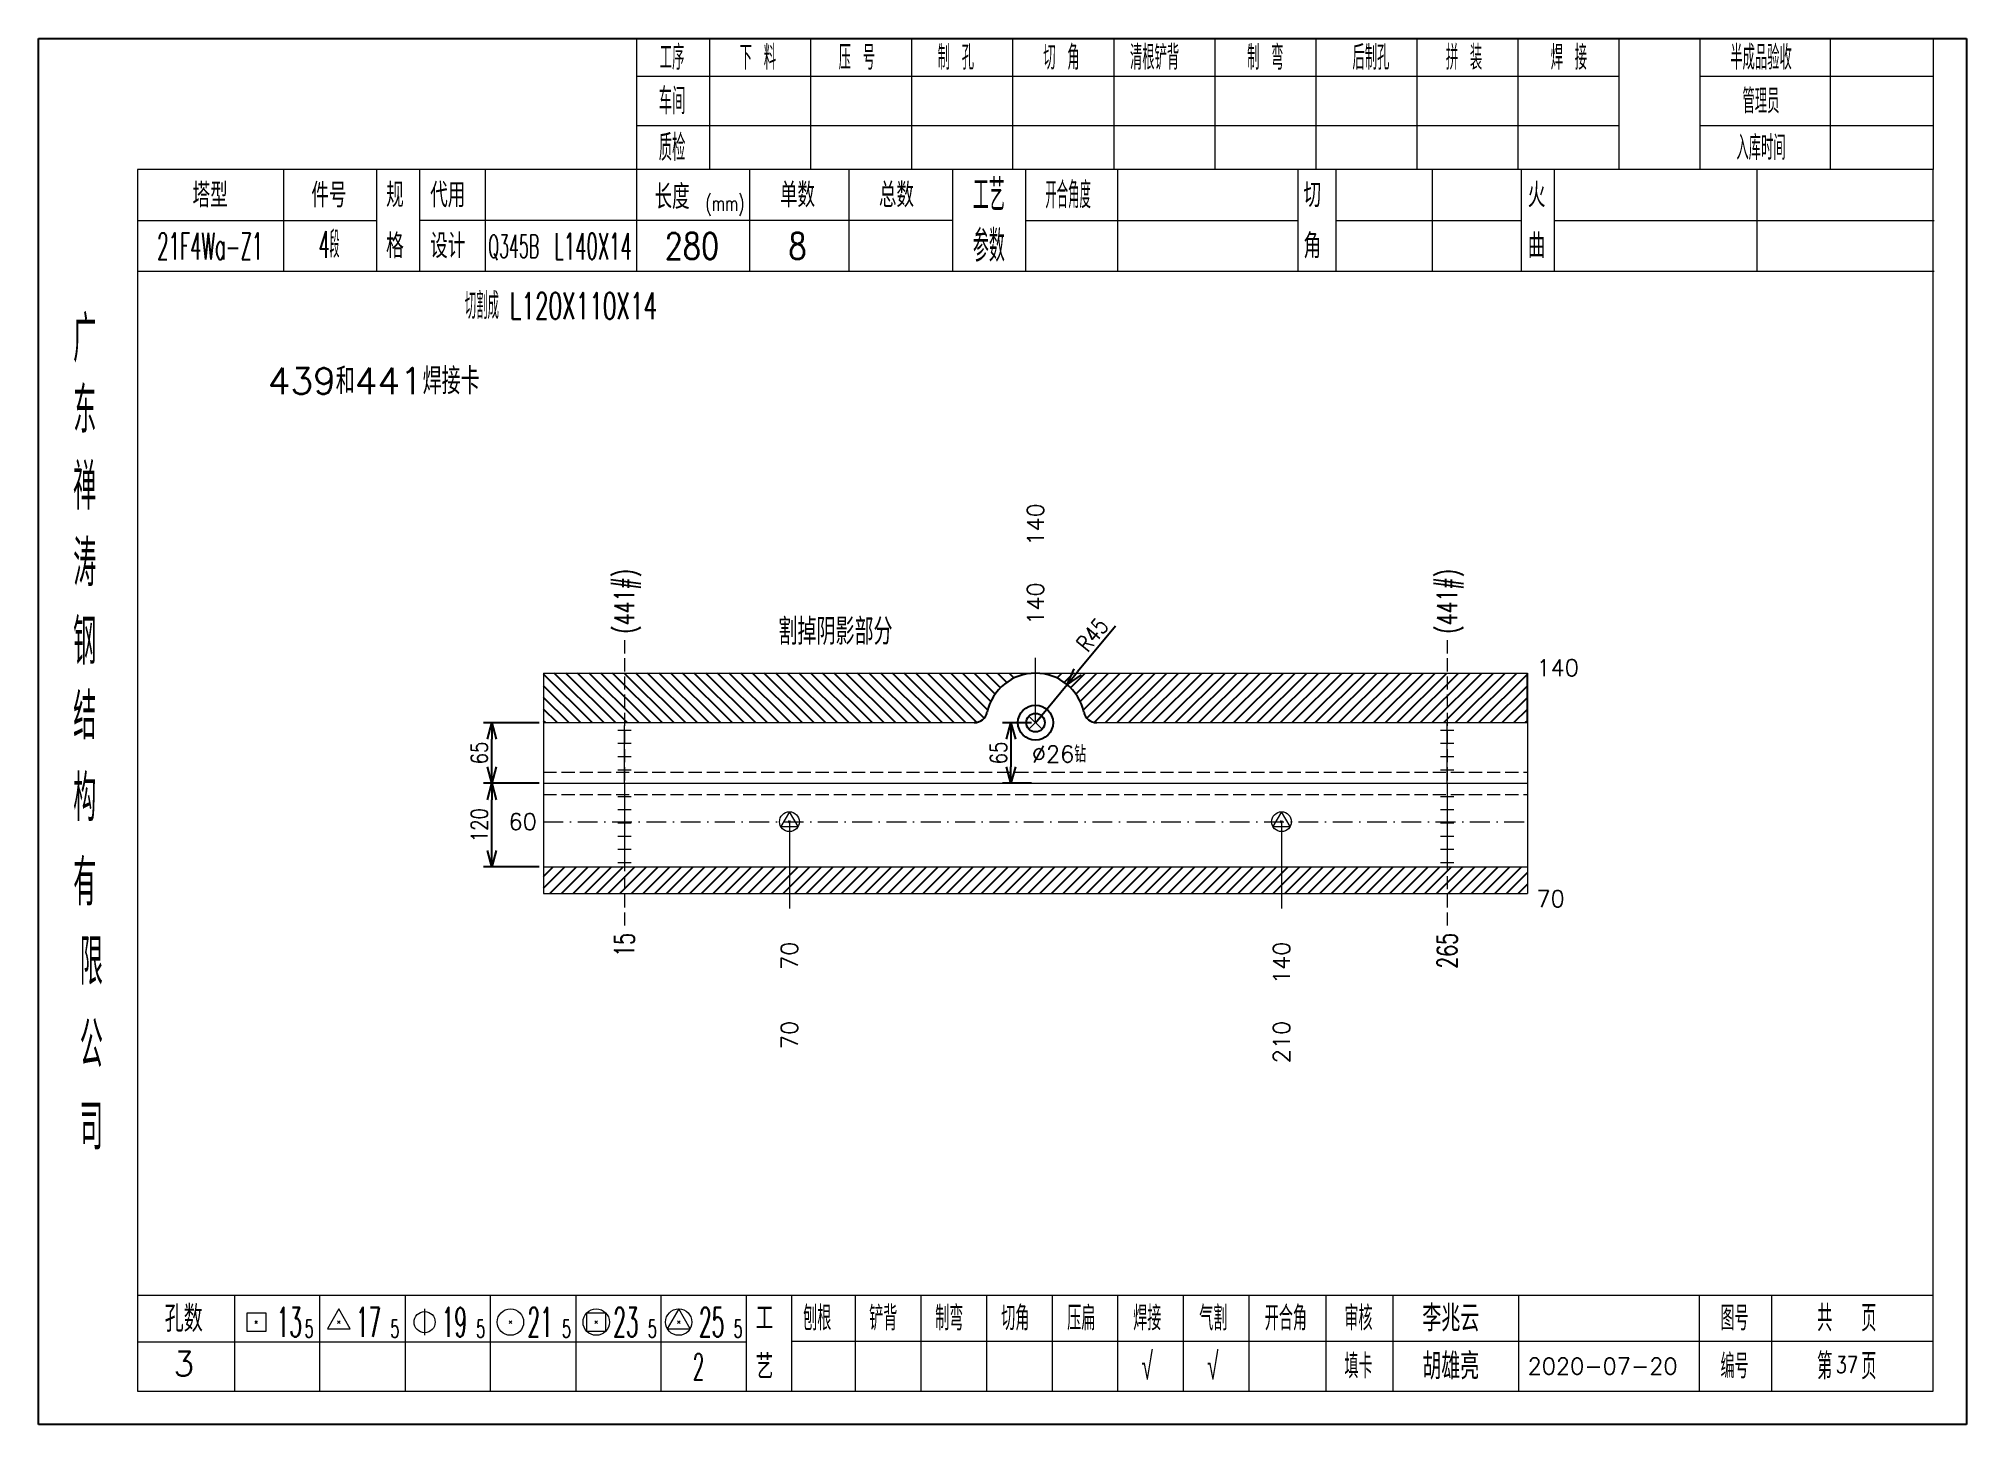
# Model space of a CAD drawing. Extents: x 1310 to 15542, y -76 to 8381.
# Drawn here: x 13065.2 to 13357.4, y 3663.8 to 3873.7 of the extents above; entities that cross this region are included whole.
import ezdxf
from ezdxf.enums import TextEntityAlignment as Align

# ---------------------------------------------------------------- set-up
doc = ezdxf.new("R2010")
doc.units = 0
doc.header["$MEASUREMENT"] = 0
doc.linetypes.add('一点画线', pattern=[5.2, 3, -1, 0.2, -1])
doc.linetypes.add('虚线', pattern=[2.75, 2, -0.75])
doc.layers.get('0').update_dxf_attribs({"linetype": 'CONTINUOUS', "lineweight": 25})
doc.layers.get('Defpoints').update_dxf_attribs({"linetype": 'CONTINUOUS'})
for name, color, linetype, lineweight in [('1', 7, 'CONTINUOUS', 25), ('2', 7, 'CONTINUOUS', 25), ('4', 7, 'CONTINUOUS', 25), ('5', 7, 'CONTINUOUS', 25)]:
    doc.layers.add(name, color=color, linetype=linetype, lineweight=lineweight)
doc.styles.add('DimFont', font='simplex.shx', dxfattribs={"width": 0.8, "bigfont": 'gbhzfs.shx'})
doc.styles.get("Standard").update_dxf_attribs({"font": 'simplex.shx', "width": 0.7, "height": 3, "bigfont": 'gbhzfs.shx'})
doc.dimstyles.new('DHDxfDimStyleOpen30', dxfattribs={"dimtxt": 2.5, "dimasz": 2.5, "dimexe": 1.25, "dimexo": 0.625, "dimtad": 2, "dimtxsty": 'DimFont', "dimblk": 'OPEN30', "dimblk1": 'OPEN30', "dimblk2": 'OPEN30', "dimcen": 2.5, "dimadec": 0, "dimazin": 0, "dimtfac": 1, "dimtmove": 0, "dimatfit": 3, "dimfxl": 0, "dimarcsym": 0})
pattern_1 = [(45, (2184.91, -709.97), (-0.88388348, 0.88388348), [])]

msp = doc.modelspace()

# ---------------------------------------------------------------- texts
at = {"color": 7, "linetype": 'Continuous', "lineweight": 13}
msp.add_text('140', height=2.5, rotation=90, dxfattribs=at).set_placement((13216.297, 3796.914), align=Align.MIDDLE_LEFT)
at = {"color": 8, "linetype": 'Continuous', "lineweight": 9}
msp.add_text('140', height=2.5, rotation=90, dxfattribs=at).set_placement((13216.297, 3784.914), align=Align.MIDDLE_LEFT)
at = {"color": 7, "linetype": 'Continuous', "lineweight": 13}
for s, p in [('140', (13292.203, 3778.414)), ('%%C26钻', (13215.745, 3765.33))]:
    msp.add_text(s, height=2.5, dxfattribs=at).set_placement(p, align=Align.MIDDLE_LEFT)
msp.add_text('60', height=2.5, dxfattribs=at).set_placement((13140.732, 3755.094), align=Align.MIDDLE_RIGHT)
at = {"layer": '1', "color": 7, "linetype": 'Continuous', "lineweight": 13}
msp.add_text('70', height=2.5, dxfattribs=at).set_placement((13292.203, 3743.414), align=Align.MIDDLE_LEFT)
at = {"layer": '1', "color": 8, "linetype": 'Continuous', "lineweight": 9}
for s, p in [('70', (13179.014, 3736.914)), ('140', (13253.579, 3736.914))]:
    msp.add_text(s, height=2.5, rotation=90, dxfattribs=at).set_placement(p, align=Align.MIDDLE_RIGHT)
at = {"layer": '1', "color": 7, "linetype": 'Continuous', "lineweight": 13}
for s, p in [('70', (13179.014, 3724.914)), ('210', (13253.579, 3724.914))]:
    msp.add_text(s, height=2.5, rotation=90, dxfattribs=at).set_placement(p, align=Align.MIDDLE_RIGHT)
at = {"layer": '2', "color": 7, "linetype": 'Continuous', "lineweight": 13, "width": 0.7}
for p in [(13154.007, 3783.594), (13278.672, 3783.594)]:
    msp.add_text('(441#)', height=3, rotation=90, dxfattribs=at).set_placement(p, align=Align.MIDDLE_LEFT)
for s, p in [('15', (13154.007, 3738.234)), ('265', (13278.672, 3738.234))]:
    msp.add_text(s, height=3, rotation=90, dxfattribs=at).set_placement(p, align=Align.MIDDLE_RIGHT)
at = {"layer": '4', "color": 1, "linetype": 'Continuous', "lineweight": 25}
for s, height, width, p in [('工序', 3.7, 0.7, (13161.232, 3870.871)), ('下 料', 3.7, 0.7, (13174.232, 3870.871)), ('压 号', 3.7, 0.7, (13189.232, 3870.871)), ('制 孔', 3.7, 0.7, (13204.232, 3870.871)), ('切 角', 3.7, 0.7, (13220.232, 3870.871)), ('清根铲背 ', 3.7, 0.7, (13235.232, 3870.871)), (' 制 弯', 3.7, 0.7, (13250.232, 3870.871)), (' 后制孔', 3.7, 0.7, (13266.232, 3870.871)), ('拼 装', 3.7, 0.7, (13281.232, 3870.871)), (' 焊 接', 3.7, 0.7, (13296.232, 3870.871)), ('半成品验收', 3.7, 0.7, (13326.232, 3870.871)), ('车间', 4, 0.7, (13161.232, 3864.271)), ('管理员', 3.7, 0.7, (13326.232, 3864.271)), ('质检', 4, 0.7, (13161.232, 3857.211)), ('入库时间', 3.7, 0.7, (13326.232, 3857.211)), ('(mm)', 2.24, 0.7, (13169.232, 3848.771)), ('工艺', 4.8, 0.7, (13209.232, 3850.031)), ('开合角度', 4, 0.6, (13221.232, 3850.031)), ('4段', 4, 0.5, (13109.232, 3842.541)), ('参数', 4.8, 0.7, (13209.232, 3842.321)), ('21F4Wa-Z1', 4, 0.5, (13091.232, 3842.291)), ('Q345B', 3.5, 0.5, (13137.232, 3842.271)), ('L140X14', 4, 0.5, (13149.232, 3842.271)), ('280', 4, 0.8, (13164.232, 3842.321)), ('8', 4, 0.8, (13180.232, 3842.321)), ('广', 6.96, 0.7, (13072.232, 3828.241)), ('东', 6.96, 0.7, (13072.232, 3817.451)), ('禅', 6.96, 0.7, (13072.232, 3805.861)), ('涛', 6.96, 0.7, (13072.232, 3794.261)), ('钢', 6.96, 0.7, (13072.232, 3782.371)), ('结', 6.96, 0.7, (13072.232, 3771.061)), ('构', 6.96, 0.7, (13072.232, 3758.681)), ('有', 6.96, 0.7, (13072.232, 3745.871)), ('限', 6.96, 0.7, (13073.232, 3733.871)), ('公', 6.96, 0.7, (13073.232, 3721.331)), ('司', 6.96, 0.7, (13073.232, 3708.851)), ('13', 4.47, 0.5, (13103.232, 3679.271)), ('17', 4.47, 0.5, (13115.232, 3679.271)), ('19', 4.47, 0.5, (13128.232, 3679.271)), ('21', 4.47, 0.5, (13141.232, 3679.271)), ('23', 4.47, 0.5, (13154.232, 3679.271)), ('25', 4.47, 0.5, (13167.232, 3679.271)), ('刨根', 3.7, 0.8, (13183.232, 3679.871)), ('铲背', 3.7, 0.8, (13193.232, 3679.871)), ('制弯', 3.7, 0.8, (13203.232, 3679.871)), ('切角', 3.7, 0.8, (13213.232, 3679.871)), ('压扁', 3.7, 0.8, (13223.232, 3679.871)), ('焊接', 3.7, 0.8, (13233.232, 3679.871)), ('气割', 3.7, 0.8, (13243.232, 3679.871)), ('开合角', 3.7, 0.8, (13254.232, 3679.871)), ('审核', 3.7, 0.8, (13265.232, 3679.871)), ('图号', 3.7, 0.8, (13322.232, 3679.871)), ('共  页', 4, 0.8, (13339.232, 3679.871)), ('5', 2.68, 0.6, (13106.232, 3678.271)), ('5', 2.68, 0.6, (13119.232, 3678.271)), ('5', 2.68, 0.6, (13132.232, 3678.271)), ('5', 2.68, 0.6, (13145.232, 3678.271)), ('5', 2.68, 0.6, (13158.232, 3678.271)), ('5', 2.68, 0.6, (13171.232, 3678.271)), ('√', 4, 0.6, (13233.232, 3672.601)), ('√', 4, 0.6, (13243.172, 3672.601)), ('第  页', 4, 0.8, (13339.232, 3672.601)), ('2', 4, 0.5, (13165.232, 3672.521)), ('填卡', 3.7, 0.8, (13265.232, 3672.601)), ('编号', 3.7, 0.8, (13322.232, 3672.601))]:
    msp.add_text(s, height=height, dxfattribs=dict(at, width=width)).set_placement(p, align=Align.MIDDLE_CENTER)
for s, height, p in [('塔型', 3.7, (13091.232, 3850.001)), ('件号', 3.7, (13109.232, 3850.001)), ('规', 3.7, (13119.232, 3850.031)), ('代用', 3.7, (13127.232, 3850.031)), ('长度', 3.7, (13161.232, 3849.771)), ('单数', 3.7, (13180.232, 3850.031)), ('总数', 3.7, (13195.232, 3850.031)), ('切', 3.7, (13258.232, 3850.031)), ('火', 3.7, (13292.232, 3850.031)), ('格', 3.7, (13119.232, 3842.321)), ('设计', 3.7, (13127.232, 3842.321)), ('角', 3.7, (13258.232, 3842.321)), ('曲', 3.7, (13292.232, 3842.321)), ('孔数', 4, (13087.232, 3679.791)), ('工', 3.7, (13175.232, 3679.871)), ('李兆云', 4, (13279.232, 3679.871)), ('胡雄亮', 4, (13279.232, 3672.601)), ('3', 3.7, (13087.232, 3672.961)), ('艺', 3.7, (13175.232, 3672.521)), ('2020-07-20', 2.5, (13302.232, 3672.601))]:
    msp.add_text(s, height=height, dxfattribs=at).set_placement(p, align=Align.MIDDLE_CENTER)
at = {"layer": '4', "color": 6, "linetype": 'Continuous', "lineweight": 25}
for s, height, width, p in [('切割成 L120X110X14', 4, 0.6, (13144.392, 3833.246)), ('37', 2.5, 0.8, (13339.257, 3672.829))]:
    msp.add_text(s, height=height, dxfattribs=dict(at, width=width)).set_placement(p, align=Align.MIDDLE_CENTER)
at = {"layer": '4', "color": 4, "linetype": 'Continuous', "lineweight": 25}
msp.add_text('439和441焊接卡', height=4, dxfattribs=at).set_placement((13116.029, 3821.856), align=Align.MIDDLE_CENTER)
at = {"layer": '4', "color": 2, "linetype": 'Continuous', "lineweight": 25}
msp.add_text('割掉阴影部分', height=4, dxfattribs=at).set_placement((13185.997, 3783.894), align=Align.MIDDLE_CENTER)

# ---------------------------------------------------------------- blocks, each defined once
blk = doc.blocks.new('孔25.5')
at = {"layer": '5', "color": 7, "linetype": 'Continuous', "lineweight": 13}
for p, q in [((0, 1), (-0.866, -0.5)), ((-0.1, -0.1), (0.1, 0.1)), ((0.1, -0.1), (-0.1, 0.1)), ((0.866, -0.5), (0, 1)), ((-0.866, -0.5), (0.866, -0.5))]:
    blk.add_line(p, q, dxfattribs=at)
blk.add_circle((0, 0), 1, dxfattribs=at)
blk = doc.blocks.new('_OPEN30')
at = {"color": 0, "linetype": 'ByBlock', "lineweight": -2}
for p, q in [((-1, 0.27), (0, 0)), ((0, 0), (-1, -0.27)), ((0, 0), (-1, 0))]:
    blk.add_line(p, q, dxfattribs=at)
blk = doc.blocks.new('*D68')
at = {"color": 0, "linetype": 'Continuous', "lineweight": -2}
for p, q in [((13215.67, 3770.09), (13211.32, 3770.09)), ((13212.57, 3767.59), (13212.57, 3763.41)), ((13215.67, 3760.91), (13211.32, 3760.91))]:
    blk.add_line(p, q, dxfattribs=at)
at = {"layer": 'Defpoints', "color": 0, "linetype": 'Continuous'}
for p in [(13216.3, 3770.09), (13212.57, 3760.91), (13216.3, 3760.91)]:
    blk.add_point(p, dxfattribs=at)
at = {"color": 0, "linetype": 'Continuous', "lineweight": -2, "xscale": 2.5, "yscale": 2.5, "zscale": 2.5}
for p, rotation in [((13212.57, 3770.09), 90), ((13212.57, 3760.91), 270)]:
    blk.add_blockref('_OPEN30', p, dxfattribs=dict(at, rotation=rotation))
at = {"color": 0, "linetype": 'Continuous', "insert": (13210.7, 3765.5), "char_height": 2.5, "attachment_point": 5, "rotation": 90, "style": 'DimFont'}
blk.add_mtext('65', dxfattribs=at)
blk = doc.blocks.new('*D69')
at = {"color": 0, "linetype": 'Continuous', "lineweight": -2}
for p, q in [((13141.11, 3760.91), (13132.66, 3760.91)), ((13133.91, 3750.73), (13133.91, 3758.41)), ((13141.11, 3748.23), (13132.66, 3748.23))]:
    blk.add_line(p, q, dxfattribs=at)
at = {"layer": 'Defpoints', "color": 0, "linetype": 'Continuous'}
for p in [(13133.91, 3760.91), (13141.73, 3760.91), (13141.73, 3748.23)]:
    blk.add_point(p, dxfattribs=at)
at = {"color": 0, "linetype": 'Continuous', "lineweight": -2, "xscale": 2.5, "yscale": 2.5, "zscale": 2.5}
for p, rotation in [((13133.91, 3760.91), 90), ((13133.91, 3748.23), 270)]:
    blk.add_blockref('_OPEN30', p, dxfattribs=dict(at, rotation=rotation))
at = {"color": 0, "linetype": 'Continuous', "insert": (13132.03, 3754.57), "char_height": 2.5, "attachment_point": 5, "rotation": 90, "style": 'DimFont'}
blk.add_mtext('120', dxfattribs=at)
blk = doc.blocks.new('*D70')
at = {"color": 0, "linetype": 'Continuous', "lineweight": -2}
for p, q in [((13141.11, 3770.09), (13132.66, 3770.09)), ((13133.91, 3763.41), (13133.91, 3767.59)), ((13141.11, 3760.91), (13132.66, 3760.91))]:
    blk.add_line(p, q, dxfattribs=at)
at = {"layer": 'Defpoints', "color": 0, "linetype": 'Continuous'}
for p in [(13133.91, 3770.09), (13141.73, 3770.09), (13141.73, 3760.91)]:
    blk.add_point(p, dxfattribs=at)
at = {"color": 0, "linetype": 'Continuous', "lineweight": -2, "xscale": 2.5, "yscale": 2.5, "zscale": 2.5}
for p, rotation in [((13133.91, 3770.09), 90), ((13133.91, 3760.91), 270)]:
    blk.add_blockref('_OPEN30', p, dxfattribs=dict(at, rotation=rotation))
at = {"color": 0, "linetype": 'Continuous', "insert": (13132.03, 3765.5), "char_height": 2.5, "attachment_point": 5, "rotation": 90, "style": 'DimFont'}
blk.add_mtext('65', dxfattribs=at)
blk = doc.blocks.new('*D71')
at = {"color": 0, "linetype": 'Continuous', "lineweight": -2}
for p, q in [((13228.41, 3784.71), (13222.68, 3777.79)), ((13216.3, 3770.09), (13221.08, 3775.87))]:
    blk.add_line(p, q, dxfattribs=at)
at = {"layer": 'Defpoints', "color": 0, "linetype": 'Continuous'}
for p in [(13221.08, 3775.87), (13216.3, 3770.09)]:
    blk.add_point(p, dxfattribs=at)
at = {"color": 0, "linetype": 'Continuous', "lineweight": -2, "xscale": 2.5, "yscale": 2.5, "zscale": 2.5, "rotation": 230.3478719668422}
blk.add_blockref('_OPEN30', (13221.08, 3775.87), dxfattribs=at)
at = {"color": 0, "linetype": 'Continuous', "insert": (13224.9, 3783.41), "char_height": 2.5, "attachment_point": 5, "rotation": 50.3479, "style": 'DimFont'}
blk.add_mtext('R45', dxfattribs=at)
blk = doc.blocks.new('CTJGK')
at = {"color": 6, "linetype": 'Continuous'}
for p, q in [((0, 209.97), (292.13, 209.97)), ((0, 0), (0, 209.97)), ((292.13, 209.97), (292.13, 0)), ((292.13, 0), (0, 0))]:
    blk.add_line(p, q, dxfattribs=at)

# ---------------------------------------------------------------- dimensions: what is measured, and where the dimension line sits
at = {"color": 0, "linetype": 'Continuous'}
dim = msp.add_radius_dim(center=(13216.297, 3770.094), mpoint=(13221.083, 3775.869), text='R45', dimstyle='DHDxfDimStyleOpen30', dxfattribs=at)
dim.commit()
dim.dimension.update_dxf_attribs({"geometry": '*D71', "text_midpoint": (13224.9, 3783.412)})
for base, p1, p2, text, picture, middle in [((13133.905, 3770.094), (13141.732, 3760.914), (13141.732, 3770.094), '65', '*D70', (13132.03, 3765.504)), ((13212.574, 3760.914), (13216.297, 3770.094), (13216.297, 3760.914), '65', '*D68', (13210.699, 3765.504)), ((13133.905, 3760.914), (13141.732, 3748.234), (13141.732, 3760.914), '120', '*D69', (13132.03, 3754.574))]:
    dim = msp.add_linear_dim(base=base, p1=p1, p2=p2, angle=90, text=text, dimstyle='DHDxfDimStyleOpen30', dxfattribs=at)
    dim.commit()
    dim.dimension.update_dxf_attribs({"geometry": picture, "text_midpoint": middle})

# ---------------------------------------------------------------- hatches: boundary and pattern name
at = {"linetype": 'Continuous'}
h = msp.add_hatch(dxfattribs=at)
h.set_pattern_fill('ANSI31', color=0, scale=10, style=0)
h.set_pattern_definition([(135, (24247.6834, -709.97), (0.88388348, 0.88388348), [])])
h.paths.add_polyline_path([(13153.922, 3777.594), (13216.297, 3777.594, 0.3533665), (13208.965, 3771.673, -0.3533665), (13207.01, 3770.094), (13153.922, 3770.094)])
h.paths.add_polyline_path([(13141.732, 3777.594), (13153.922, 3777.594), (13153.922, 3770.094), (13141.732, 3770.094)])
h = msp.add_hatch(dxfattribs=at)
h.set_pattern_fill('ANSI31', color=0, scale=10, style=0)
h.set_pattern_definition(pattern_1)
h.paths.add_polyline_path([(13216.297, 3777.594, -0.3533665), (13223.629, 3771.673, 0.3533665), (13225.584, 3770.094), (13278.672, 3770.094), (13278.672, 3777.594)])
h.paths.add_polyline_path([(13290.862, 3777.594), (13278.672, 3777.594), (13278.672, 3770.094), (13290.862, 3770.094)])
h = msp.add_hatch(dxfattribs=at)
h.set_pattern_fill('ANSI31', color=0, scale=10, style=0)
h.set_pattern_definition(pattern_1)
h.paths.add_polyline_path([(13154.007, 3748.234), (13141.732, 3748.234), (13141.732, 3744.234), (13154.007, 3744.234)])
h.paths.add_polyline_path([(13179.014, 3748.234), (13154.007, 3748.234), (13154.007, 3744.234), (13179.014, 3744.234)])
h.paths.add_polyline_path([(13253.579, 3748.234), (13179.014, 3748.234), (13179.014, 3744.234), (13253.579, 3744.234)])
h.paths.add_polyline_path([(13278.672, 3748.234), (13253.579, 3748.234), (13253.579, 3744.234), (13278.672, 3744.234)])
h.paths.add_polyline_path([(13290.862, 3748.234), (13278.672, 3748.234), (13278.672, 3744.234), (13290.862, 3744.234)])

# ---------------------------------------------------------------- linework, layer by layer
at = {"color": 7, "linetype": 'Continuous', "lineweight": 18}
for p, q in [((13141.732, 3777.594), (13141.732, 3744.234)), ((13141.732, 3777.594), (13290.862, 3777.594)), ((13141.732, 3770.094), (13207.01, 3770.094)), ((13225.584, 3770.094), (13290.862, 3770.094)), ((13290.862, 3770.094), (13290.862, 3744.234)), ((13141.732, 3760.914), (13290.862, 3760.914))]:
    msp.add_line(p, q, dxfattribs=at)
at = {"color": 7, "linetype": 'Continuous', "lineweight": 13}
for p, q in [((13216.297, 3770.094), (13216.297, 3779.914)), ((13179.014, 3755.094), (13179.014, 3741.914)), ((13253.579, 3755.094), (13253.579, 3741.914))]:
    msp.add_line(p, q, dxfattribs=at)
at = {"color": 0, "linetype": 'Continuous'}
msp.add_line((13290.862, 3770.094), (13290.862, 3777.594), dxfattribs=at)
at = {"color": 8, "linetype": 'Continuous', "lineweight": 9}
for p, q in [((13215.297, 3769.094), (13217.297, 3771.094)), ((13215.297, 3771.094), (13217.297, 3769.094))]:
    msp.add_line(p, q, dxfattribs=at)
at = {"color": 1, "linetype": '虚线', "lineweight": 18}
for p, q in [((13141.732, 3762.594), (13290.862, 3762.594)), ((13141.732, 3759.234), (13290.862, 3759.234))]:
    msp.add_line(p, q, dxfattribs=at)
at = {"color": 3, "linetype": '一点画线', "lineweight": 13}
msp.add_line((13141.732, 3755.094), (13290.862, 3755.094), dxfattribs=at)
at = {"color": 0, "linetype": 'Continuous'}
for radius in [2.656, 1.414]:
    msp.add_circle((13216.297, 3770.094), radius, dxfattribs=at)
for centre, radius, start, end in [((13216.297, 3770.094), 7.5, 12.1532, 167.8468), ((13207.01, 3772.094), 2, 270, 347.8468), ((13225.584, 3772.094), 2, 192.1532, 270)]:
    msp.add_arc(centre, radius, start, end, dxfattribs=at)
at = {"layer": '1', "color": 7, "linetype": 'Continuous', "lineweight": 18}
for p, q in [((13141.732, 3748.234), (13290.862, 3748.234)), ((13141.732, 3744.234), (13290.862, 3744.234))]:
    msp.add_line(p, q, dxfattribs=at)
at = {"layer": '2', "color": 216, "linetype": '虚线', "lineweight": 13}
for p, q in [((13154.007, 3782.594), (13154.007, 3739.234)), ((13278.672, 3782.594), (13278.672, 3739.234))]:
    msp.add_line(p, q, dxfattribs=at)
at = {"layer": '2', "color": 7, "linetype": 'Continuous', "lineweight": 13}
for p, q in [((13155.007, 3768.914), (13153.007, 3768.914)), ((13154.007, 3760.914), (13154.007, 3769.654)), ((13279.672, 3768.914), (13277.672, 3768.914)), ((13278.672, 3760.914), (13278.672, 3770.094)), ((13155.007, 3766.914), (13153.007, 3766.914)), ((13279.672, 3766.914), (13277.672, 3766.914)), ((13155.007, 3764.914), (13153.007, 3764.914)), ((13155.007, 3762.914), (13153.007, 3762.914)), ((13279.672, 3764.914), (13277.672, 3764.914)), ((13279.672, 3762.914), (13277.672, 3762.914)), ((13154.007, 3760.914), (13154.007, 3748.234)), ((13278.672, 3760.914), (13278.672, 3748.234)), ((13153.007, 3758.914), (13155.007, 3758.914)), ((13153.007, 3756.914), (13155.007, 3756.914)), ((13277.672, 3758.914), (13279.672, 3758.914)), ((13277.672, 3756.914), (13279.672, 3756.914)), ((13153.007, 3754.914), (13155.007, 3754.914)), ((13277.672, 3754.914), (13279.672, 3754.914)), ((13153.007, 3752.914), (13155.007, 3752.914)), ((13277.672, 3752.914), (13279.672, 3752.914)), ((13153.007, 3750.914), (13155.007, 3750.914)), ((13153.007, 3748.914), (13155.007, 3748.914)), ((13277.672, 3750.914), (13279.672, 3750.914)), ((13277.672, 3748.914), (13279.672, 3748.914))]:
    msp.add_line(p, q, dxfattribs=at)
at = {"layer": '4', "color": 1, "linetype": 'Continuous', "lineweight": 18}
for p, q in [((13065.232, 3873.741), (13065.232, 3663.771)), ((13357.362, 3873.741), (13065.232, 3873.741)), ((13155.862, 3873.741), (13155.862, 3853.901)), ((13166.892, 3873.741), (13166.892, 3853.881)), ((13182.202, 3873.741), (13182.202, 3853.881)), ((13197.522, 3873.741), (13197.522, 3853.881)), ((13212.832, 3873.741), (13212.832, 3853.881)), ((13228.142, 3873.741), (13228.142, 3853.881)), ((13243.452, 3873.741), (13243.452, 3853.881)), ((13258.772, 3873.741), (13258.772, 3853.881)), ((13274.082, 3873.741), (13274.082, 3853.881)), ((13289.392, 3873.741), (13289.392, 3853.881)), ((13304.702, 3873.741), (13304.702, 3853.901)), ((13304.702, 3873.741), (13304.702, 3853.881)), ((13316.982, 3873.741), (13316.982, 3853.881)), ((13336.732, 3873.741), (13336.732, 3853.881)), ((13352.312, 3873.741), (13352.312, 3853.881)), ((13357.362, 3843.941), (13357.362, 3873.741)), ((13304.702, 3868.011), (13155.862, 3868.011)), ((13352.312, 3868.011), (13316.982, 3868.011)), ((13304.702, 3860.531), (13155.862, 3860.531)), ((13352.312, 3860.531), (13316.982, 3860.531)), ((13080.242, 3853.881), (13080.242, 3668.821)), ((13352.312, 3853.881), (13080.242, 3853.881)), ((13102.362, 3853.891), (13102.362, 3838.471)), ((13116.512, 3838.471), (13116.512, 3853.881)), ((13123.012, 3838.471), (13123.012, 3853.881)), ((13132.882, 3853.881), (13132.882, 3838.471)), ((13155.862, 3853.901), (13155.862, 3838.471)), ((13172.982, 3853.881), (13172.982, 3838.471)), ((13188.032, 3853.881), (13188.032, 3838.471)), ((13203.732, 3853.881), (13203.732, 3838.471)), ((13214.792, 3853.881), (13214.792, 3838.471)), ((13228.742, 3853.881), (13228.742, 3838.471)), ((13256.042, 3853.881), (13256.042, 3838.471)), ((13261.802, 3853.881), (13261.802, 3838.471)), ((13276.422, 3853.881), (13276.422, 3838.471)), ((13289.882, 3853.881), (13289.882, 3838.471)), ((13294.872, 3853.881), (13294.872, 3838.471)), ((13325.612, 3853.881), (13325.612, 3838.471)), ((13352.312, 3668.821), (13352.312, 3853.881)), ((13116.512, 3846.121), (13080.242, 3846.121)), ((13203.732, 3846.171), (13123.012, 3846.171)), ((13214.792, 3846.171), (13256.042, 3846.171)), ((13261.802, 3846.171), (13289.882, 3846.171)), ((13294.872, 3846.171), (13352.492, 3846.171)), ((13357.362, 3663.771), (13357.362, 3843.941)), ((13352.492, 3838.471), (13080.242, 3838.471)), ((13080.242, 3683.351), (13352.312, 3683.351)), ((13094.932, 3683.351), (13094.932, 3668.821)), ((13107.862, 3668.821), (13107.862, 3683.351)), ((13120.792, 3683.351), (13120.792, 3668.821)), ((13133.712, 3668.821), (13133.712, 3683.351)), ((13146.642, 3683.351), (13146.642, 3668.821)), ((13159.572, 3668.821), (13159.572, 3683.351)), ((13172.492, 3668.821), (13172.492, 3683.351)), ((13179.362, 3668.821), (13179.362, 3683.351)), ((13189.022, 3668.821), (13189.022, 3683.351)), ((13198.962, 3668.821), (13198.962, 3683.351)), ((13208.902, 3668.821), (13208.902, 3683.351)), ((13218.852, 3668.821), (13218.852, 3683.351)), ((13228.792, 3668.821), (13228.792, 3683.351)), ((13238.732, 3668.821), (13238.732, 3683.351)), ((13248.682, 3668.821), (13248.682, 3683.351)), ((13260.322, 3668.821), (13260.322, 3683.351)), ((13270.472, 3668.821), (13270.472, 3683.351)), ((13289.532, 3668.821), (13289.532, 3683.351)), ((13316.912, 3668.821), (13316.912, 3683.351)), ((13327.872, 3668.821), (13327.872, 3683.351)), ((13172.492, 3676.221), (13080.242, 3676.221)), ((13179.322, 3676.381), (13352.312, 3676.381)), ((13080.242, 3668.821), (13352.312, 3668.821)), ((13065.232, 3663.771), (13357.362, 3663.771))]:
    msp.add_line(p, q, dxfattribs=at)
at = {"layer": '4', "color": 7, "linetype": 'Continuous', "lineweight": 13}
for p, q in [((13110.732, 3681.271), (13109, 3678.271)), ((13112.464, 3678.271), (13110.732, 3681.271)), ((13123.732, 3681.271), (13123.732, 3677.271)), ((13162.232, 3681.271), (13160.5, 3678.271)), ((13163.964, 3678.271), (13162.232, 3681.271)), ((13096.818, 3677.857), (13096.818, 3680.685)), ((13096.818, 3680.685), (13099.646, 3680.685)), ((13098.032, 3679.071), (13098.432, 3679.471)), ((13098.432, 3679.071), (13098.032, 3679.471)), ((13099.646, 3680.685), (13099.646, 3677.857)), ((13109, 3678.271), (13112.464, 3678.271)), ((13110.532, 3679.071), (13110.932, 3679.471)), ((13110.932, 3679.071), (13110.532, 3679.471)), ((13136.532, 3679.071), (13136.932, 3679.471)), ((13136.932, 3679.071), (13136.532, 3679.471)), ((13148.318, 3677.857), (13148.318, 3680.685)), ((13148.318, 3680.685), (13151.146, 3680.685)), ((13149.532, 3679.071), (13149.932, 3679.471)), ((13149.932, 3679.071), (13149.532, 3679.471)), ((13151.146, 3680.685), (13151.146, 3677.857)), ((13160.5, 3678.271), (13163.964, 3678.271)), ((13162.032, 3679.071), (13162.432, 3679.471)), ((13162.432, 3679.071), (13162.032, 3679.471)), ((13099.646, 3677.857), (13096.818, 3677.857)), ((13151.146, 3677.857), (13148.318, 3677.857))]:
    msp.add_line(p, q, dxfattribs=at)
for centre, radius in [((13123.732, 3679.271), 1.6), ((13136.732, 3679.271), 2), ((13149.732, 3679.271), 2), ((13162.232, 3679.271), 2)]:
    msp.add_circle(centre, radius, dxfattribs=at)

# ---------------------------------------------------------------- block references
at = {"color": 0, "linetype": 'Continuous'}
msp.add_blockref('CTJGK', (13065.232, 3663.771), dxfattribs=at)
at = {"layer": '1', "color": 8, "linetype": 'Continuous', "lineweight": 9, "xscale": 1.5, "yscale": 1.5, "zscale": 1.5}
for p in [(13179.014, 3755.094), (13253.579, 3755.094)]:
    msp.add_blockref('孔25.5', p, dxfattribs=at)

msp.set_redraw_order([(e.dxf.handle, doc.entitydb.next_handle()) for e in msp.query("TEXT MTEXT ATTDEF DIMENSION ARC_DIMENSION")])  # texts and dimensions are drawn at this point

doc.saveas('drawing.dxf')
